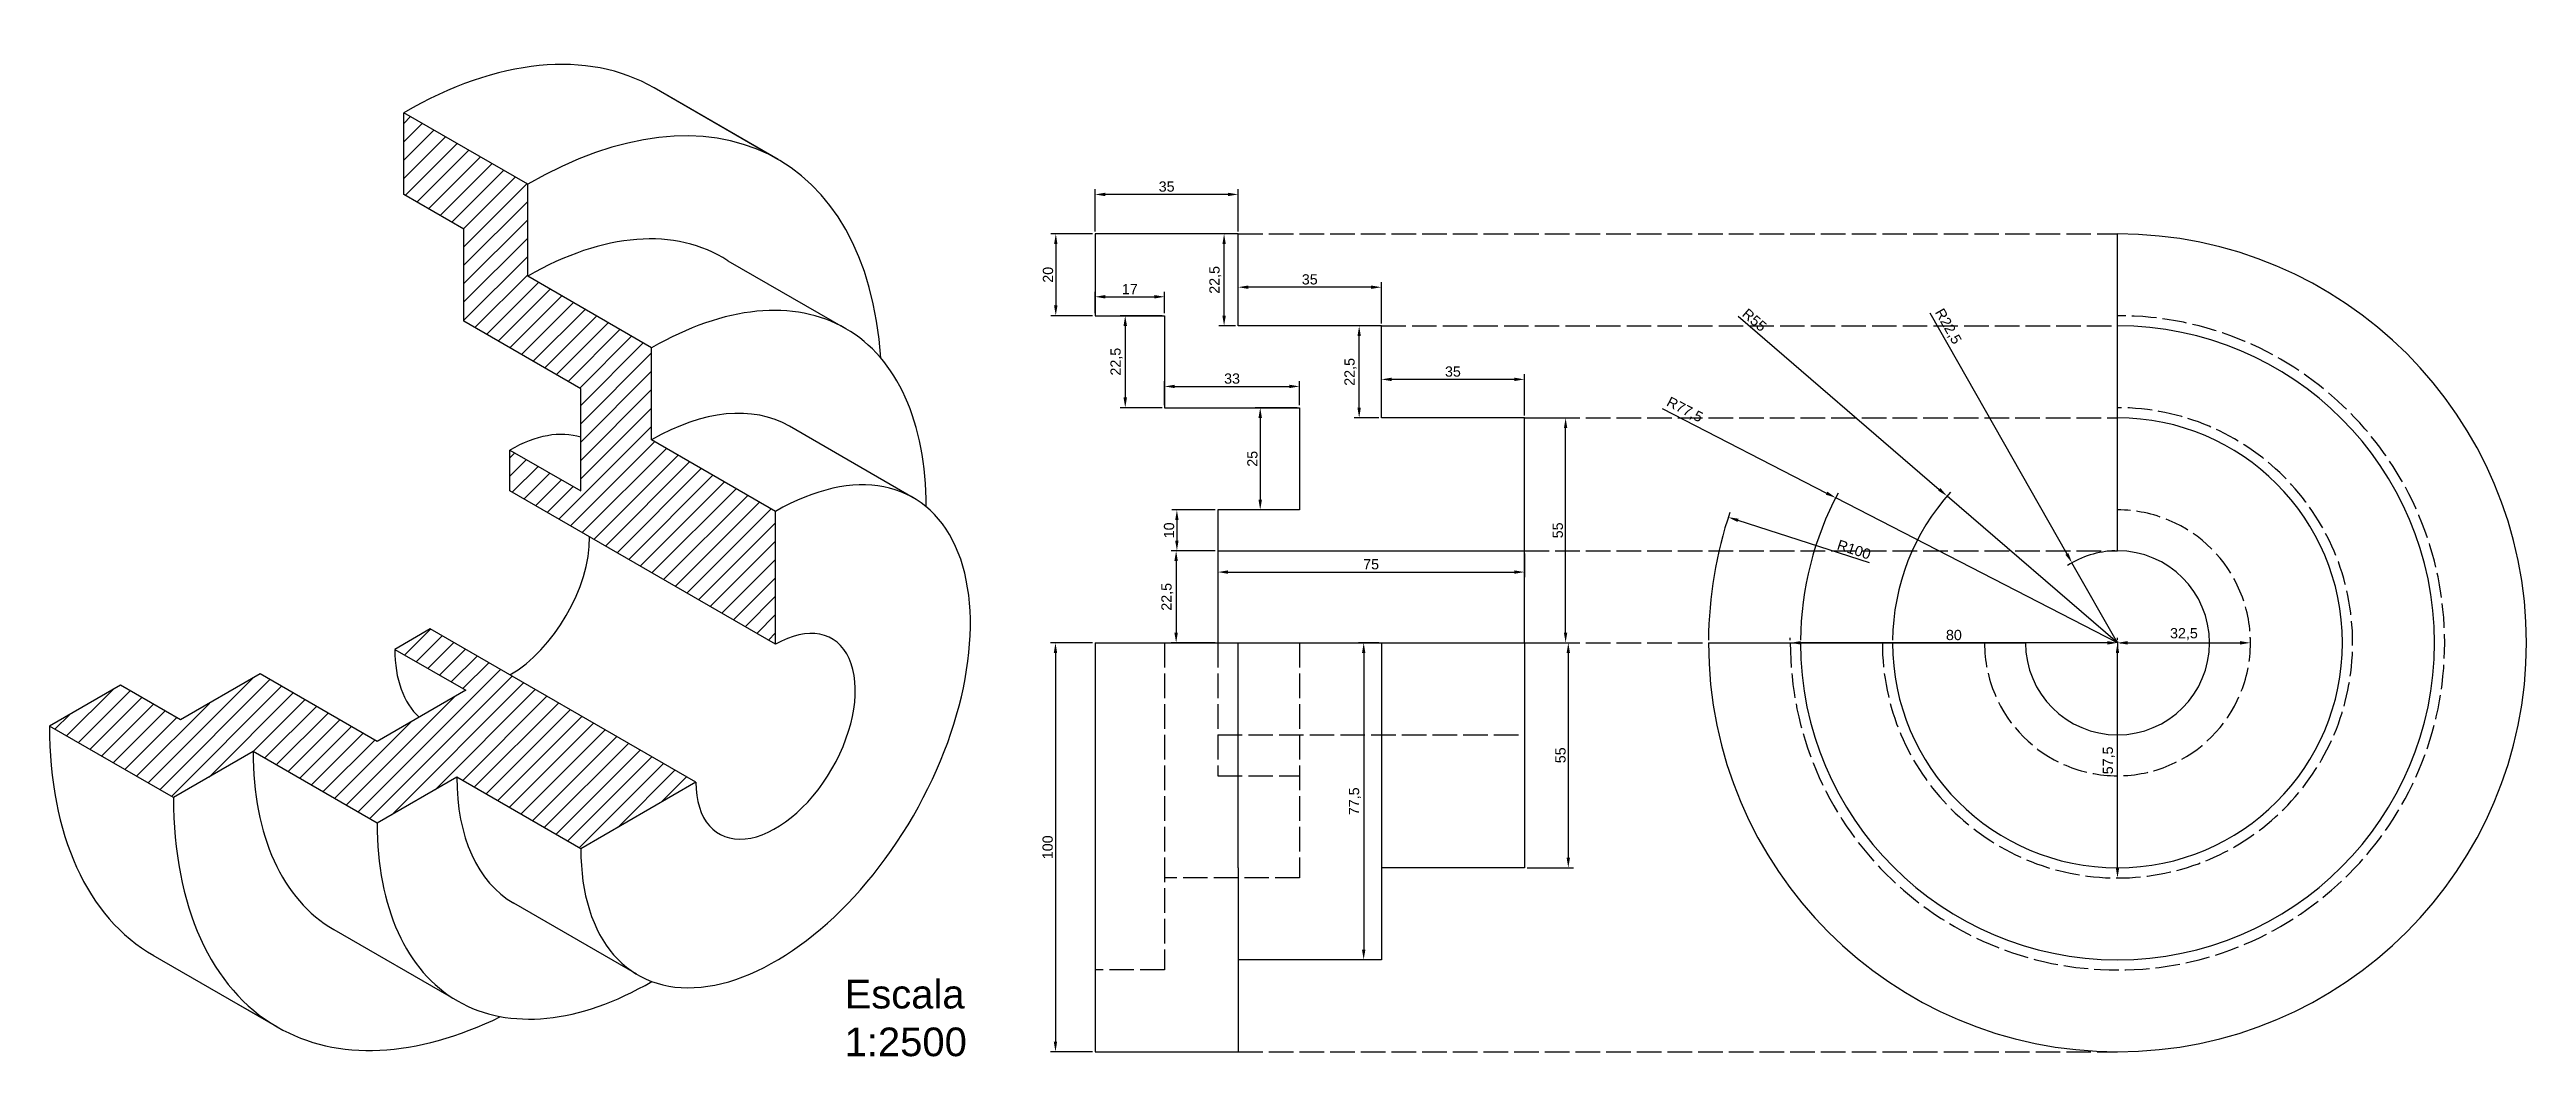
# Model space of a CAD drawing. Header units: millimetres. Extents: x 2547 to 3615, y 1484 to 1731.
# Drawn here: x 2547 to 3153, y 1484 to 1731 of the extents above; entities that cross this region are included whole.
import ezdxf

# ---------------------------------------------------------------- set-up
doc = ezdxf.new("R2010")
doc.units = ezdxf.units.MM
doc.header["$LTSCALE"] = 0.5
doc.linetypes.add('ACAD_ISO02W100', pattern=[15, 12, -3])
doc.layers.add('Cotas', color=90, linetype='Continuous')
doc.styles.get("Standard").update_dxf_attribs({"font": 'arial.ttf'})
doc.dimstyles.new('ISO-25', dxfattribs={"dimtxt": 2.5, "dimasz": 2.5, "dimexe": 1.25, "dimexo": 0.625, "dimtad": 1, "dimtxsty": 'Standard', "dimcen": 2.5, "dimadec": 0, "dimazin": 0, "dimtfac": 1, "dimtmove": 0, "dimatfit": 3, "dimfxl": 1, "dimarcsym": 0})

msp = doc.modelspace()

# ---------------------------------------------------------------- texts
at = {"layer": 'Cotas', "insert": (2741.753, 1503.562), "char_height": 7, "attachment_point": 1}
msp.add_mtext_dynamic_manual_height_columns('Escala\\P1:2500', width=33.00182, gutter_width=12.5, heights=[0], dxfattribs=at)

# ---------------------------------------------------------------- blocks, each defined once
blk = doc.blocks.new('*D4')
at = {"layer": 'Cotas', "color": 0, "lineweight": -2, "transparency": 16777216}
for p, q in [((2803, 1686.59), (2803, 1696.87)), ((2838, 1686.59), (2838, 1696.87)), ((2835.5, 1695.62), (2805.5, 1695.62))]:
    blk.add_line(p, q, dxfattribs=at)
at = {"layer": 'Cotas', "color": 0, "lineweight": 30, "transparency": 16777216}
for points in [[(2805.5, 1696.03), (2805.5, 1695.2), (2803, 1695.62)], [(2835.5, 1696.03), (2835.5, 1695.2), (2838, 1695.62)]]:
    blk.add_solid(points, dxfattribs=at)
at = {"layer": 'Defpoints', "color": 0, "lineweight": 30, "transparency": 16777216}
for p in [(2803, 1695.62), (2803, 1685.97), (2838, 1685.97)]:
    blk.add_point(p, dxfattribs=at)
at = {"layer": 'Cotas', "color": 0, "transparency": 16777216, "insert": (2820.5, 1697.52), "char_height": 2.5, "attachment_point": 5}
blk.add_mtext('35', dxfattribs=at)
blk = doc.blocks.new('*D5')
at = {"layer": 'Cotas', "color": 0, "lineweight": -2, "transparency": 16777216}
for p, q in [((2838, 1664.09), (2838, 1674.18)), ((2870.5, 1672.93), (2840.5, 1672.93)), ((2873, 1664.09), (2873, 1674.18))]:
    blk.add_line(p, q, dxfattribs=at)
at = {"layer": 'Cotas', "color": 0, "lineweight": 30, "transparency": 16777216}
for points in [[(2840.5, 1673.35), (2840.5, 1672.52), (2838, 1672.93)], [(2870.5, 1673.35), (2870.5, 1672.52), (2873, 1672.93)]]:
    blk.add_solid(points, dxfattribs=at)
at = {"layer": 'Defpoints', "color": 0, "lineweight": 30, "transparency": 16777216}
for p in [(2838, 1672.93), (2838, 1663.47), (2873, 1663.47)]:
    blk.add_point(p, dxfattribs=at)
at = {"layer": 'Cotas', "color": 0, "transparency": 16777216, "insert": (2855.5, 1674.83), "char_height": 2.5, "attachment_point": 5}
blk.add_mtext('35', dxfattribs=at)
blk = doc.blocks.new('*D6')
at = {"layer": 'Cotas', "color": 0, "lineweight": -2, "transparency": 16777216}
for p, q in [((2873, 1641.59), (2873, 1651.64)), ((2905.5, 1650.39), (2875.5, 1650.39)), ((2908, 1641.59), (2908, 1651.64))]:
    blk.add_line(p, q, dxfattribs=at)
at = {"layer": 'Cotas', "color": 0, "lineweight": 30, "transparency": 16777216}
for points in [[(2875.5, 1650.81), (2875.5, 1649.98), (2873, 1650.39)], [(2905.5, 1650.81), (2905.5, 1649.98), (2908, 1650.39)]]:
    blk.add_solid(points, dxfattribs=at)
at = {"layer": 'Defpoints', "color": 0, "lineweight": 30, "transparency": 16777216}
for p in [(2873, 1650.39), (2873, 1640.97), (2908, 1640.97)]:
    blk.add_point(p, dxfattribs=at)
at = {"layer": 'Cotas', "color": 0, "transparency": 16777216, "insert": (2890.5, 1652.29), "char_height": 2.5, "attachment_point": 5}
blk.add_mtext('35', dxfattribs=at)
blk = doc.blocks.new('*D7')
at = {"layer": 'Cotas', "color": 0, "lineweight": -2, "transparency": 16777216}
for p, q in [((2802.38, 1685.97), (2792.15, 1685.97)), ((2793.4, 1683.47), (2793.4, 1668.47)), ((2802.38, 1665.97), (2792.15, 1665.97))]:
    blk.add_line(p, q, dxfattribs=at)
at = {"layer": 'Cotas', "color": 0, "lineweight": 30, "transparency": 16777216}
for points in [[(2792.98, 1683.47), (2793.81, 1683.47), (2793.4, 1685.97)], [(2792.98, 1668.47), (2793.81, 1668.47), (2793.4, 1665.97)]]:
    blk.add_solid(points, dxfattribs=at)
at = {"layer": 'Defpoints', "color": 0, "lineweight": 30, "transparency": 16777216}
for p in [(2803, 1685.97), (2793.4, 1665.97), (2803, 1665.97)]:
    blk.add_point(p, dxfattribs=at)
at = {"layer": 'Cotas', "color": 0, "transparency": 16777216, "insert": (2791.5, 1675.97), "char_height": 2.5, "attachment_point": 5, "rotation": 90}
blk.add_mtext('20', dxfattribs=at)
blk = doc.blocks.new('*D8')
at = {"layer": 'Cotas', "color": 0, "lineweight": -2, "transparency": 16777216}
for p, q in [((2819.38, 1665.97), (2809.13, 1665.97)), ((2810.38, 1663.47), (2810.38, 1645.97)), ((2819.38, 1643.47), (2809.13, 1643.47))]:
    blk.add_line(p, q, dxfattribs=at)
at = {"layer": 'Cotas', "color": 0, "lineweight": 30, "transparency": 16777216}
for points in [[(2809.96, 1663.47), (2810.8, 1663.47), (2810.38, 1665.97)], [(2809.96, 1645.97), (2810.8, 1645.97), (2810.38, 1643.47)]]:
    blk.add_solid(points, dxfattribs=at)
at = {"layer": 'Defpoints', "color": 0, "lineweight": 30, "transparency": 16777216}
for p in [(2820, 1665.97), (2810.38, 1643.47), (2820, 1643.47)]:
    blk.add_point(p, dxfattribs=at)
at = {"layer": 'Cotas', "color": 0, "transparency": 16777216, "insert": (2808.25, 1654.72), "char_height": 2.5, "attachment_point": 5, "rotation": 90}
blk.add_mtext('22,5', dxfattribs=at)
blk = doc.blocks.new('*D9')
at = {"layer": 'Cotas', "color": 0, "lineweight": -2, "transparency": 16777216}
for p, q in [((2852.38, 1643.47), (2842.13, 1643.47)), ((2843.38, 1640.97), (2843.38, 1620.97)), ((2852.38, 1618.47), (2842.13, 1618.47))]:
    blk.add_line(p, q, dxfattribs=at)
at = {"layer": 'Cotas', "color": 0, "lineweight": 30, "transparency": 16777216}
for points in [[(2842.96, 1640.97), (2843.8, 1640.97), (2843.38, 1643.47)], [(2842.96, 1620.97), (2843.8, 1620.97), (2843.38, 1618.47)]]:
    blk.add_solid(points, dxfattribs=at)
at = {"layer": 'Defpoints', "color": 0, "lineweight": 30, "transparency": 16777216}
for p in [(2853, 1643.47), (2843.38, 1618.47), (2853, 1618.47)]:
    blk.add_point(p, dxfattribs=at)
at = {"layer": 'Cotas', "color": 0, "transparency": 16777216, "insert": (2841.48, 1630.97), "char_height": 2.5, "attachment_point": 5, "rotation": 90}
blk.add_mtext('25', dxfattribs=at)
blk = doc.blocks.new('*D12')
at = {"layer": 'Cotas', "color": 0, "lineweight": -2, "transparency": 16777216}
for p, q in [((2832.38, 1618.47), (2821.76, 1618.47)), ((2823.01, 1615.97), (2823.01, 1610.97)), ((2832.38, 1608.47), (2821.76, 1608.47))]:
    blk.add_line(p, q, dxfattribs=at)
at = {"layer": 'Cotas', "color": 0, "lineweight": 30, "transparency": 16777216}
for points in [[(2822.59, 1615.97), (2823.42, 1615.97), (2823.01, 1618.47)], [(2822.59, 1610.97), (2823.42, 1610.97), (2823.01, 1608.47)]]:
    blk.add_solid(points, dxfattribs=at)
at = {"layer": 'Defpoints', "color": 0, "lineweight": 30, "transparency": 16777216}
for p in [(2833, 1618.47), (2823.01, 1608.47), (2833, 1608.47)]:
    blk.add_point(p, dxfattribs=at)
at = {"layer": 'Cotas', "color": 0, "transparency": 16777216, "insert": (2821.1, 1613.47), "char_height": 2.5, "attachment_point": 5, "rotation": 90}
blk.add_mtext('10', dxfattribs=at)
blk = doc.blocks.new('*D13')
at = {"layer": 'Cotas', "color": 0, "lineweight": -2, "transparency": 16777216}
for p, q in [((2832.38, 1608.47), (2821.57, 1608.47)), ((2822.82, 1605.97), (2822.82, 1588.47)), ((2832.38, 1585.97), (2821.57, 1585.97))]:
    blk.add_line(p, q, dxfattribs=at)
at = {"layer": 'Cotas', "color": 0, "lineweight": 30, "transparency": 16777216}
for points in [[(2822.4, 1605.97), (2823.24, 1605.97), (2822.82, 1608.47)], [(2822.4, 1588.47), (2823.24, 1588.47), (2822.82, 1585.97)]]:
    blk.add_solid(points, dxfattribs=at)
at = {"layer": 'Defpoints', "color": 0, "lineweight": 30, "transparency": 16777216}
for p in [(2833, 1608.47), (2822.82, 1585.97), (2833, 1585.97)]:
    blk.add_point(p, dxfattribs=at)
at = {"layer": 'Cotas', "color": 0, "transparency": 16777216, "insert": (2820.69, 1597.22), "char_height": 2.5, "attachment_point": 5, "rotation": 90}
blk.add_mtext('22,5', dxfattribs=at)
blk = doc.blocks.new('*D14')
at = {"layer": 'Cotas', "color": 0, "lineweight": -2, "transparency": 16777216}
for p, q in [((2803, 1666.59), (2803, 1671.84)), ((2820, 1666.59), (2820, 1671.84)), ((2805.5, 1670.59), (2817.5, 1670.59))]:
    blk.add_line(p, q, dxfattribs=at)
at = {"layer": 'Cotas', "color": 0, "lineweight": 30, "transparency": 16777216}
for points in [[(2805.5, 1671.01), (2805.5, 1670.17), (2803, 1670.59)], [(2817.5, 1671.01), (2817.5, 1670.17), (2820, 1670.59)]]:
    blk.add_solid(points, dxfattribs=at)
at = {"layer": 'Defpoints', "color": 0, "lineweight": 30, "transparency": 16777216}
for p in [(2803, 1665.97), (2820, 1670.59), (2820, 1665.97)]:
    blk.add_point(p, dxfattribs=at)
at = {"layer": 'Cotas', "color": 0, "transparency": 16777216, "insert": (2811.5, 1672.47), "char_height": 2.5, "attachment_point": 5}
blk.add_mtext('17', dxfattribs=at)
blk = doc.blocks.new('*D15')
at = {"layer": 'Cotas', "color": 0, "lineweight": -2, "transparency": 16777216}
for p, q in [((2820, 1644.09), (2820, 1649.92)), ((2822.5, 1648.67), (2850.5, 1648.67)), ((2853, 1644.09), (2853, 1649.92))]:
    blk.add_line(p, q, dxfattribs=at)
at = {"layer": 'Cotas', "color": 0, "lineweight": 30, "transparency": 16777216}
for points in [[(2822.5, 1649.08), (2822.5, 1648.25), (2820, 1648.67)], [(2850.5, 1649.08), (2850.5, 1648.25), (2853, 1648.67)]]:
    blk.add_solid(points, dxfattribs=at)
at = {"layer": 'Defpoints', "color": 0, "lineweight": 30, "transparency": 16777216}
for p in [(2853, 1648.67), (2820, 1643.47), (2853, 1643.47)]:
    blk.add_point(p, dxfattribs=at)
at = {"layer": 'Cotas', "color": 0, "transparency": 16777216, "insert": (2836.5, 1650.57), "char_height": 2.5, "attachment_point": 5}
blk.add_mtext('33', dxfattribs=at)
blk = doc.blocks.new('*D16')
at = {"layer": 'Cotas', "color": 0, "lineweight": -2, "transparency": 16777216}
for p, q in [((2837.38, 1685.97), (2833.3, 1685.97)), ((2834.55, 1665.97), (2834.55, 1683.47)), ((2837.38, 1663.47), (2833.3, 1663.47))]:
    blk.add_line(p, q, dxfattribs=at)
at = {"layer": 'Cotas', "color": 0, "lineweight": 30, "transparency": 16777216}
for points in [[(2834.14, 1683.47), (2834.97, 1683.47), (2834.55, 1685.97)], [(2834.14, 1665.97), (2834.97, 1665.97), (2834.55, 1663.47)]]:
    blk.add_solid(points, dxfattribs=at)
at = {"layer": 'Defpoints', "color": 0, "lineweight": 30, "transparency": 16777216}
for p in [(2834.55, 1685.97), (2838, 1685.97), (2838, 1663.47)]:
    blk.add_point(p, dxfattribs=at)
at = {"layer": 'Cotas', "color": 0, "transparency": 16777216, "insert": (2832.43, 1674.72), "char_height": 2.5, "attachment_point": 5, "rotation": 90}
blk.add_mtext('22,5', dxfattribs=at)
blk = doc.blocks.new('*D17')
at = {"layer": 'Cotas', "color": 0, "lineweight": -2, "transparency": 16777216}
for p, q in [((2872.38, 1663.47), (2866.33, 1663.47)), ((2867.58, 1643.47), (2867.58, 1660.97)), ((2872.38, 1640.97), (2866.33, 1640.97))]:
    blk.add_line(p, q, dxfattribs=at)
at = {"layer": 'Cotas', "color": 0, "lineweight": 30, "transparency": 16777216}
for points in [[(2867.16, 1660.97), (2867.99, 1660.97), (2867.58, 1663.47)], [(2867.16, 1643.47), (2867.99, 1643.47), (2867.58, 1640.97)]]:
    blk.add_solid(points, dxfattribs=at)
at = {"layer": 'Defpoints', "color": 0, "lineweight": 30, "transparency": 16777216}
for p in [(2867.58, 1663.47), (2873, 1663.47), (2873, 1640.97)]:
    blk.add_point(p, dxfattribs=at)
at = {"layer": 'Cotas', "color": 0, "transparency": 16777216, "insert": (2865.45, 1652.22), "char_height": 2.5, "attachment_point": 5, "rotation": 90}
blk.add_mtext('22,5', dxfattribs=at)
blk = doc.blocks.new('*D20')
at = {"layer": 'Cotas', "color": 0, "lineweight": -2, "transparency": 16777216}
for p, q in [((2833, 1607.84), (2833, 1602.02)), ((2908, 1607.84), (2908, 1602.02)), ((2835.5, 1603.27), (2905.5, 1603.27))]:
    blk.add_line(p, q, dxfattribs=at)
at = {"layer": 'Cotas', "color": 0, "lineweight": 30, "transparency": 16777216}
for points in [[(2835.5, 1603.69), (2835.5, 1602.85), (2833, 1603.27)], [(2905.5, 1603.69), (2905.5, 1602.85), (2908, 1603.27)]]:
    blk.add_solid(points, dxfattribs=at)
at = {"layer": 'Defpoints', "color": 0, "lineweight": 30, "transparency": 16777216}
for p in [(2833, 1608.47), (2908, 1608.47), (2908, 1603.27)]:
    blk.add_point(p, dxfattribs=at)
at = {"layer": 'Cotas', "color": 0, "transparency": 16777216, "insert": (2870.5, 1605.17), "char_height": 2.5, "attachment_point": 5}
blk.add_mtext('75', dxfattribs=at)
blk = doc.blocks.new('*D21')
at = {"layer": 'Cotas', "color": 0, "lineweight": -2, "transparency": 16777216}
for p, q in [((2802.38, 1585.97), (2792.07, 1585.97)), ((2793.32, 1583.47), (2793.32, 1488.47)), ((2802.38, 1485.97), (2792.07, 1485.97))]:
    blk.add_line(p, q, dxfattribs=at)
at = {"layer": 'Cotas', "color": 0, "lineweight": 30, "transparency": 16777216}
for points in [[(2792.9, 1583.47), (2793.73, 1583.47), (2793.32, 1585.97)], [(2792.9, 1488.47), (2793.73, 1488.47), (2793.32, 1485.97)]]:
    blk.add_solid(points, dxfattribs=at)
at = {"layer": 'Defpoints', "color": 0, "lineweight": 30, "transparency": 16777216}
for p in [(2803, 1585.97), (2793.32, 1485.97), (2803, 1485.97)]:
    blk.add_point(p, dxfattribs=at)
at = {"layer": 'Cotas', "color": 0, "transparency": 16777216, "insert": (2791.41, 1535.97), "char_height": 2.5, "attachment_point": 5, "rotation": 90}
blk.add_mtext('100', dxfattribs=at)
blk = doc.blocks.new('*D22')
at = {"layer": 'Cotas', "color": 0, "lineweight": -2, "transparency": 16777216}
for p, q in [((2872.38, 1585.97), (2867.43, 1585.97)), ((2868.68, 1583.47), (2868.68, 1510.97)), ((2872.38, 1508.47), (2867.43, 1508.47))]:
    blk.add_line(p, q, dxfattribs=at)
at = {"layer": 'Cotas', "color": 0, "lineweight": 30, "transparency": 16777216}
for points in [[(2868.27, 1583.47), (2869.1, 1583.47), (2868.68, 1585.97)], [(2868.27, 1510.97), (2869.1, 1510.97), (2868.68, 1508.47)]]:
    blk.add_solid(points, dxfattribs=at)
at = {"layer": 'Defpoints', "color": 0, "lineweight": 30, "transparency": 16777216}
for p in [(2873, 1585.97), (2868.68, 1508.47), (2873, 1508.47)]:
    blk.add_point(p, dxfattribs=at)
at = {"layer": 'Cotas', "color": 0, "transparency": 16777216, "insert": (2866.56, 1547.22), "char_height": 2.5, "attachment_point": 5, "rotation": 90}
blk.add_mtext('77,5', dxfattribs=at)
blk = doc.blocks.new('*D23')
at = {"layer": 'Cotas', "color": 0, "lineweight": -2, "transparency": 16777216}
for p, q in [((2908.63, 1585.97), (2919.97, 1585.97)), ((2918.72, 1583.47), (2918.72, 1533.47)), ((2908.63, 1530.97), (2919.97, 1530.97))]:
    blk.add_line(p, q, dxfattribs=at)
at = {"layer": 'Cotas', "color": 0, "lineweight": 30, "transparency": 16777216}
for points in [[(2918.3, 1583.47), (2919.13, 1583.47), (2918.72, 1585.97)], [(2918.3, 1533.47), (2919.13, 1533.47), (2918.72, 1530.97)]]:
    blk.add_solid(points, dxfattribs=at)
at = {"layer": 'Defpoints', "color": 0, "lineweight": 30, "transparency": 16777216}
for p in [(2908, 1585.97), (2908, 1530.97), (2918.72, 1530.97)]:
    blk.add_point(p, dxfattribs=at)
at = {"layer": 'Cotas', "color": 0, "transparency": 16777216, "insert": (2916.82, 1558.47), "char_height": 2.5, "attachment_point": 5, "rotation": 90}
blk.add_mtext('55', dxfattribs=at)
blk = doc.blocks.new('*D24')
at = {"layer": 'Cotas', "color": 0, "lineweight": -2, "transparency": 16777216}
for p, q in [((2908.63, 1640.97), (2919.31, 1640.97)), ((2918.06, 1588.47), (2918.06, 1638.47)), ((2908.63, 1585.97), (2919.31, 1585.97))]:
    blk.add_line(p, q, dxfattribs=at)
at = {"layer": 'Cotas', "color": 0, "lineweight": 30, "transparency": 16777216}
for points in [[(2917.64, 1638.47), (2918.47, 1638.47), (2918.06, 1640.97)], [(2917.64, 1588.47), (2918.47, 1588.47), (2918.06, 1585.97)]]:
    blk.add_solid(points, dxfattribs=at)
at = {"layer": 'Defpoints', "color": 0, "lineweight": 30, "transparency": 16777216}
for p in [(2908, 1640.97), (2918.06, 1640.97), (2908, 1585.97)]:
    blk.add_point(p, dxfattribs=at)
at = {"layer": 'Cotas', "color": 0, "transparency": 16777216, "insert": (2916.16, 1613.47), "char_height": 2.5, "attachment_point": 5, "rotation": 90}
blk.add_mtext('55', dxfattribs=at)
blk = doc.blocks.new('*D25')
at = {"layer": 'Cotas', "color": 0, "lineweight": -2, "transparency": 16777216}
for p, q in [((3007.11, 1666.65), (3040.64, 1607.7)), ((3053, 1585.97), (3041.88, 1605.53))]:
    blk.add_line(p, q, dxfattribs=at)
blk.add_arc((3053, 1585.97), 22.5, 91.59155, 122.81406, dxfattribs=at)
at = {"layer": 'Cotas', "color": 0, "lineweight": 30, "transparency": 16777216}
blk.add_solid([(3041.01, 1607.91), (3040.28, 1607.49), (3041.88, 1605.53)], dxfattribs=at)
at = {"layer": 'Defpoints', "color": 0, "lineweight": 30, "transparency": 16777216}
for p in [(3041.88, 1605.53), (3053, 1585.97)]:
    blk.add_point(p, dxfattribs=at)
at = {"layer": 'Cotas', "color": 0, "transparency": 16777216, "insert": (3011.47, 1663.29), "char_height": 2.5, "attachment_point": 5, "rotation": 299.63096}
blk.add_mtext('R22,5', dxfattribs=at)
blk = doc.blocks.new('*D26')
at = {"layer": 'Cotas', "color": 0, "lineweight": -2, "transparency": 16777216}
for p, q in [((3053, 1586.59), (3053, 1587.22)), ((3085.5, 1586.59), (3085.5, 1587.22)), ((3055.5, 1585.97), (3083, 1585.97))]:
    blk.add_line(p, q, dxfattribs=at)
at = {"layer": 'Cotas', "color": 0, "lineweight": 30, "transparency": 16777216}
for points in [[(3055.5, 1586.39), (3055.5, 1585.55), (3053, 1585.97)], [(3083, 1586.39), (3083, 1585.55), (3085.5, 1585.97)]]:
    blk.add_solid(points, dxfattribs=at)
at = {"layer": 'Defpoints', "color": 0, "lineweight": 30, "transparency": 16777216}
for p in [(3053, 1585.97), (3085.5, 1585.97), (3085.5, 1585.97)]:
    blk.add_point(p, dxfattribs=at)
at = {"layer": 'Cotas', "color": 0, "transparency": 16777216, "insert": (3069.25, 1588.1), "char_height": 2.5, "attachment_point": 5}
blk.add_mtext('32,5', dxfattribs=at)
blk = doc.blocks.new('*D27')
at = {"layer": 'Cotas', "color": 0, "lineweight": -2, "transparency": 16777216}
for p, q in [((3053, 1530.97), (3053, 1583.47)), ((3053.63, 1585.97), (3054.25, 1585.97)), ((3053.63, 1528.47), (3054.25, 1528.47))]:
    blk.add_line(p, q, dxfattribs=at)
at = {"layer": 'Cotas', "color": 0, "lineweight": 30, "transparency": 16777216}
for points in [[(3052.59, 1583.47), (3053.42, 1583.47), (3053, 1585.97)], [(3052.59, 1530.97), (3053.42, 1530.97), (3053, 1528.47)]]:
    blk.add_solid(points, dxfattribs=at)
at = {"layer": 'Defpoints', "color": 0, "lineweight": 30, "transparency": 16777216}
for p in [(3053, 1585.97), (3053, 1585.97), (3053, 1528.47)]:
    blk.add_point(p, dxfattribs=at)
at = {"layer": 'Cotas', "color": 0, "transparency": 16777216, "insert": (3050.88, 1557.22), "char_height": 2.5, "attachment_point": 5, "rotation": 90}
blk.add_mtext('57,5', dxfattribs=at)
blk = doc.blocks.new('*D28')
at = {"layer": 'Cotas', "color": 0, "lineweight": -2, "transparency": 16777216}
for p, q in [((2973, 1586.59), (2973, 1587.22)), ((3050.5, 1585.97), (2975.5, 1585.97)), ((3053, 1586.28), (3053, 1584.72))]:
    blk.add_line(p, q, dxfattribs=at)
at = {"layer": 'Cotas', "color": 0, "lineweight": 30, "transparency": 16777216}
for points in [[(2975.5, 1586.39), (2975.5, 1585.55), (2973, 1585.97)], [(3050.5, 1586.39), (3050.5, 1585.55), (3053, 1585.97)]]:
    blk.add_solid(points, dxfattribs=at)
at = {"layer": 'Defpoints', "color": 0, "lineweight": 30, "transparency": 16777216}
for p in [(3053, 1586.91), (2973, 1585.97), (2973, 1585.97)]:
    blk.add_point(p, dxfattribs=at)
at = {"layer": 'Cotas', "color": 0, "transparency": 16777216, "insert": (3013, 1587.87), "char_height": 2.5, "attachment_point": 5}
blk.add_mtext('80', dxfattribs=at)
blk = doc.blocks.new('*D29')
at = {"layer": 'Cotas', "color": 0, "lineweight": -2, "transparency": 16777216}
for p, q in [((2960.26, 1665.83), (3009.43, 1623.49)), ((3053, 1585.97), (3011.33, 1621.86))]:
    blk.add_line(p, q, dxfattribs=at)
blk.add_arc((3053, 1585.97), 55, 137.96572, 179.34891, dxfattribs=at)
at = {"layer": 'Cotas', "color": 0, "lineweight": 30, "transparency": 16777216}
blk.add_solid([(3009.71, 1623.81), (3009.16, 1623.17), (3011.33, 1621.86)], dxfattribs=at)
at = {"layer": 'Defpoints', "color": 0, "lineweight": 30, "transparency": 16777216}
for p in [(3011.33, 1621.86), (3053, 1585.97)]:
    blk.add_point(p, dxfattribs=at)
at = {"layer": 'Cotas', "color": 0, "transparency": 16777216, "insert": (2964.24, 1664.91), "char_height": 2.5, "attachment_point": 5, "rotation": 319.26789}
blk.add_mtext('R55', dxfattribs=at)
blk = doc.blocks.new('*D31')
at = {"layer": 'Cotas', "color": 0, "lineweight": -2, "transparency": 16777216}
blk.add_line((2992.35, 1605.55), (2960.22, 1615.92), dxfattribs=at)
blk.add_arc((3053, 1585.97), 100, 161.39267, 179.6419, dxfattribs=at)
at = {"layer": 'Cotas', "color": 0, "lineweight": 30, "transparency": 16777216}
blk.add_solid([(2960.35, 1616.32), (2960.09, 1615.53), (2957.84, 1616.69)], dxfattribs=at)
at = {"layer": 'Defpoints', "color": 0, "lineweight": 30, "transparency": 16777216}
for p in [(2957.84, 1616.69), (3053, 1585.97)]:
    blk.add_point(p, dxfattribs=at)
at = {"layer": 'Cotas', "color": 0, "transparency": 16777216, "insert": (2988.57, 1608.77), "char_height": 2.5, "attachment_point": 5, "rotation": 342.10887}
blk.add_mtext('R100', dxfattribs=at)
blk = doc.blocks.new('*D32')
at = {"layer": 'Cotas', "color": 0, "lineweight": -2, "transparency": 16777216}
for p, q in [((2941.64, 1643.29), (2981.88, 1622.58)), ((3053, 1585.97), (2984.1, 1621.44))]:
    blk.add_line(p, q, dxfattribs=at)
blk.add_arc((3053, 1585.97), 77.5, 151.83852, 179.53794, dxfattribs=at)
at = {"layer": 'Cotas', "color": 0, "lineweight": 30, "transparency": 16777216}
blk.add_solid([(2982.07, 1622.95), (2981.68, 1622.21), (2984.1, 1621.44)], dxfattribs=at)
at = {"layer": 'Defpoints', "color": 0, "lineweight": 30, "transparency": 16777216}
for p in [(2984.1, 1621.44), (3053, 1585.97)]:
    blk.add_point(p, dxfattribs=at)
at = {"layer": 'Cotas', "color": 0, "transparency": 16777216, "insert": (2947.13, 1642.86), "char_height": 2.5, "attachment_point": 5, "rotation": 332.76264}
blk.add_mtext('R77,5', dxfattribs=at)

# ---------------------------------------------------------------- dimensions: what is measured, and where the dimension line sits
at = {"layer": 'Cotas'}
for base, p1, p2, picture, middle in [((2803.005, 1695.615), (2838.005, 1685.97), (2803.005, 1685.97), '*D4', (2820.505, 1697.517)), ((2820.005, 1670.59), (2803.005, 1665.97), (2820.005, 1665.97), '*D14', (2811.505, 1672.47)), ((2838.005, 1672.932), (2873.005, 1663.47), (2838.005, 1663.47), '*D5', (2855.505, 1674.834)), ((2873.005, 1650.392), (2908.005, 1640.97), (2873.005, 1640.97), '*D6', (2890.505, 1652.295)), ((2853.005, 1648.666), (2820.005, 1643.47), (2853.005, 1643.47), '*D15', (2836.505, 1650.569)), ((2908.005, 1603.271), (2833.005, 1608.47), (2908.005, 1608.47), '*D20', (2870.505, 1605.167)), ((2973.005, 1585.97), (3053.005, 1586.907), (2973.005, 1585.97), '*D28', (3013.005, 1587.871)), ((3085.505, 1585.97), (3053.005, 1585.97), (3085.505, 1585.97), '*D26', (3069.255, 1588.097))]:
    dim = msp.add_linear_dim(base=base, p1=p1, p2=p2, dimstyle='ISO-25', dxfattribs=at)
    dim.commit()
    dim.dimension.update_dxf_attribs({"geometry": picture, "text_midpoint": middle})
for base, p1, p2, picture, middle in [((2793.398, 1665.97), (2803.005, 1685.97), (2803.005, 1665.97), '*D7', (2791.496, 1675.97)), ((2834.553, 1685.97), (2838.005, 1663.47), (2838.005, 1685.97), '*D16', (2832.426, 1674.72)), ((2810.378, 1643.47), (2820.005, 1665.97), (2820.005, 1643.47), '*D8', (2808.251, 1654.72)), ((2867.576, 1663.47), (2873.005, 1640.97), (2873.005, 1663.47), '*D17', (2865.449, 1652.22)), ((2843.379, 1618.47), (2853.005, 1643.47), (2853.005, 1618.47), '*D9', (2841.478, 1630.97)), ((2918.057, 1640.97), (2908.005, 1585.97), (2908.005, 1640.97), '*D24', (2916.161, 1613.47)), ((2823.005, 1608.47), (2833.005, 1618.47), (2833.005, 1608.47), '*D12', (2821.104, 1613.47)), ((2822.819, 1585.97), (2833.005, 1608.47), (2833.005, 1585.97), '*D13', (2820.692, 1597.22)), ((2793.316, 1485.97), (2803.005, 1585.97), (2803.005, 1485.97), '*D21', (2791.414, 1535.97)), ((2868.682, 1508.47), (2873.005, 1585.97), (2873.005, 1508.47), '*D22', (2866.56, 1547.22)), ((2918.718, 1530.97), (2908.005, 1585.97), (2908.005, 1530.97), '*D23', (2916.822, 1558.47)), ((3053.005, 1585.97), (3053.005, 1528.47), (3053.005, 1585.97), '*D27', (3050.883, 1557.22))]:
    dim = msp.add_linear_dim(base=base, p1=p1, p2=p2, angle=90, dimstyle='ISO-25', dxfattribs=at)
    dim.commit()
    dim.dimension.update_dxf_attribs({"geometry": picture, "text_midpoint": middle})
for mpoint, picture, middle in [((3011.328, 1621.859), '*D29', (2963.005, 1663.47)), ((3041.881, 1605.528), '*D25', (3009.624, 1662.238)), ((2984.098, 1621.44), '*D32', (2946.158, 1640.97)), ((2957.841, 1616.691), '*D31', (2987.989, 1606.959))]:
    dim = msp.add_radius_dim(center=(3053.005, 1585.97), mpoint=mpoint, dimstyle='ISO-25', dxfattribs=at)
    dim.commit()
    dim.dimension.update_dxf_attribs({"geometry": picture, "text_midpoint": middle, "dimtype": 164})

# ---------------------------------------------------------------- hatches: boundary and pattern name
h = msp.add_hatch()
h.set_pattern_fill('ANSI31', color=256)
h.set_pattern_definition([(45, (10.5758, 5.593), (-2.245064, 2.245064), [])])
h.paths.add_polyline_path([(2677.253, 1648.108), (2677.253, 1623.108), (2659.933, 1633.108), (2659.933, 1623.108), (2724.885, 1585.608), (2724.885, 1618.108), (2694.574, 1635.608), (2694.574, 1658.108), (2664.263, 1675.608), (2664.263, 1698.108), (2633.952, 1715.608), (2633.952, 1695.608), (2648.674, 1687.108), (2648.674, 1664.608)])
h.paths.add_polyline_path([(2640.447, 1589.358), (2631.787, 1584.358), (2649.107, 1574.358), (2627.457, 1561.858), (2598.878, 1578.358), (2579.392, 1567.108), (2564.67, 1575.608), (2547.349, 1565.608), (2577.66, 1548.108), (2597.146, 1559.358), (2627.457, 1541.858), (2646.942, 1553.108), (2677.253, 1535.608), (2705.399, 1551.858)])

# ---------------------------------------------------------------- linework, layer by layer
for p, q in [((2725.5, 1704.174), (2695.189, 1721.674)), ((2725.469, 1704.192), (2695.189, 1721.674)), ((2664.263, 1698.108), (2633.952, 1715.608)), ((2633.952, 1695.608), (2633.952, 1715.608)), ((2664.263, 1675.608), (2664.263, 1698.108)), ((2648.674, 1687.108), (2633.952, 1695.608)), ((2648.674, 1664.608), (2648.674, 1687.108)), ((2713.183, 1679.412), (2741.994, 1662.831)), ((2694.574, 1658.108), (2664.263, 1675.608)), ((2677.253, 1648.108), (2648.674, 1664.608)), ((2694.574, 1635.608), (2694.574, 1658.108)), ((2677.253, 1623.108), (2677.253, 1648.108)), ((2724.885, 1618.108), (2694.574, 1635.608)), ((2758.543, 1621.457), (2728.254, 1638.944)), ((2659.933, 1623.108), (2659.933, 1633.108)), ((2659.933, 1633.108), (2677.253, 1623.108)), ((2724.885, 1585.608), (2659.933, 1623.108)), ((2724.885, 1585.608), (2724.885, 1618.108)), ((2640.447, 1589.358), (2631.787, 1584.358)), ((2705.399, 1551.858), (2640.447, 1589.358)), ((2631.787, 1584.358), (2649.107, 1574.358)), ((2564.67, 1575.608), (2547.349, 1565.608)), ((2579.392, 1567.108), (2564.67, 1575.608)), ((2598.878, 1578.358), (2579.392, 1567.108)), ((2627.457, 1561.858), (2598.878, 1578.358)), ((2649.107, 1574.358), (2627.457, 1561.858)), ((2577.66, 1548.108), (2547.349, 1565.608)), ((2597.146, 1559.358), (2577.66, 1548.108)), ((2627.457, 1541.858), (2597.146, 1559.358)), ((2646.942, 1553.108), (2627.457, 1541.858)), ((2677.253, 1535.608), (2646.942, 1553.108)), ((2705.399, 1551.858), (2677.253, 1535.608)), ((2690.96, 1504.915), (2660.894, 1522.271)), ((2616.835, 1515.889), (2647.115, 1498.407)), ((2572.598, 1509.61), (2603.025, 1492.042)), ((2603.025, 1492.042), (2593.642, 1497.46))]:
    msp.add_line(p, q)
at = {"lineweight": 30}
for p, q in [((2803.005, 1685.97), (2803.005, 1665.97)), ((2838.005, 1685.97), (2803.005, 1685.97)), ((2803.005, 1685.97), (2803.005, 1665.97)), ((2838.005, 1663.47), (2838.005, 1685.97)), ((3053.005, 1608.47), (3053.005, 1685.97)), ((2803.005, 1665.97), (2820.005, 1665.97)), ((2820.005, 1665.97), (2820.005, 1643.47)), ((2873.005, 1663.47), (2838.005, 1663.47)), ((2873.005, 1640.97), (2873.005, 1663.47)), ((2820.005, 1643.47), (2853.005, 1643.47)), ((2853.005, 1643.47), (2853.005, 1618.47)), ((2908.005, 1640.97), (2873.005, 1640.97)), ((2908.005, 1585.97), (2908.005, 1640.97)), ((2853.005, 1618.47), (2833.005, 1618.47)), ((2833.005, 1618.47), (2833.005, 1608.47)), ((2833.005, 1608.47), (2908.005, 1608.47)), ((2833.005, 1608.47), (2833.005, 1585.97)), ((2803.005, 1585.97), (2908.005, 1585.97)), ((2803.005, 1585.97), (2803.005, 1485.97)), ((2838.005, 1530.97), (2838.005, 1585.97)), ((2873.005, 1585.97), (2873.005, 1508.47)), ((2908.005, 1585.97), (2908.005, 1530.97)), ((2953.005, 1585.97), (3030.505, 1585.97)), ((2838.005, 1530.97), (2838.005, 1485.97)), ((2908.005, 1530.97), (2873.005, 1530.97)), ((2873.005, 1508.47), (2838.005, 1508.47)), ((2803.005, 1485.97), (2838.005, 1485.97))]:
    msp.add_line(p, q, dxfattribs=at)
at = {"linetype": 'ACAD_ISO02W100'}
for p, q in [((2838.005, 1685.97), (3053.005, 1685.97)), ((2873.005, 1663.47), (3053.005, 1663.47)), ((2908.005, 1640.97), (3053.005, 1640.97)), ((2908.005, 1608.47), (3053.005, 1608.47)), ((2820.005, 1585.97), (2820.005, 1505.97)), ((2833.005, 1585.97), (2833.005, 1563.47)), ((2833.005, 1585.97), (2833.005, 1585.97)), ((2833.005, 1585.97), (2833.005, 1553.47)), ((2853.005, 1585.97), (2853.005, 1528.47)), ((2908.005, 1585.97), (2953.005, 1585.97)), ((2833.005, 1563.47), (2908.005, 1563.47)), ((2833.005, 1553.47), (2853.005, 1553.47)), ((2853.005, 1528.47), (2820.005, 1528.47)), ((2820.005, 1505.97), (2803.005, 1505.97)), ((2838.005, 1485.97), (3053.005, 1485.97))]:
    msp.add_line(p, q, dxfattribs=at)
at = {"lineweight": 30}
for radius in [100, 77.5, 55, 22.5]:
    msp.add_arc((3053.005, 1585.97), radius, 180, 90, dxfattribs=at)
at = {"linetype": 'ACAD_ISO02W100'}
for radius in [80, 57.5, 32.5]:
    msp.add_arc((3053.005, 1585.97), radius, 180, 90, dxfattribs=at)
for centre, major_axis, start_param, end_param in [((2633.952, 1615.608), (-61.237, -106.066), 3.1415853, 3.9269908), ((2664.263, 1598.108), (-61.237, -106.066), 2.4328008, 3.9269908), ((2664.263, 1598.108), (-47.459, -82.201), 9.3934903, 10.2101761), ((2694.574, 1580.608), (-47.459, -82.201), 2.3550418, 3.9269908), ((2694.574, 1580.608), (-33.68, -58.336), 3.1415924, 3.9269908), ((2659.933, 1600.608), (-19.902, -34.471), 3.264117, 3.9269908), ((2724.885, 1563.108), (-33.68, -58.336), 5.4977871, 10.2101761), ((2659.933, 1600.608), (-13.778, -23.865), 7.0685835, 8.6393798), ((2724.885, 1563.108), (-13.778, -23.865), 5.4977871, 10.2101761), ((2659.933, 1600.608), (-19.902, -34.471), 5.4977871, 6.160661), ((2633.952, 1615.608), (-61.237, -106.066), 5.4977871, 6.2850926), ((2664.263, 1598.108), (-47.459, -82.201), 5.4977871, 6.2838311), ((2694.574, 1580.608), (-33.68, -58.336), 5.4977871, 6.2832149), ((2664.263, 1598.108), (-61.237, -106.066), 5.4977871, 6.2831853), ((2694.574, 1580.608), (-47.459, -82.201), 5.4977871, 7.0697362), ((2664.263, 1598.108), (-61.237, -106.066), 6.2831816, 6.9919771)]:
    msp.add_ellipse(centre, major_axis=major_axis, ratio=0.5773503, start_param=start_param, end_param=end_param)

msp.set_redraw_order([(e.dxf.handle, doc.entitydb.next_handle()) for e in msp.query("TEXT MTEXT ATTDEF DIMENSION ARC_DIMENSION")])  # texts and dimensions are drawn at this point

doc.saveas('drawing.dxf')
